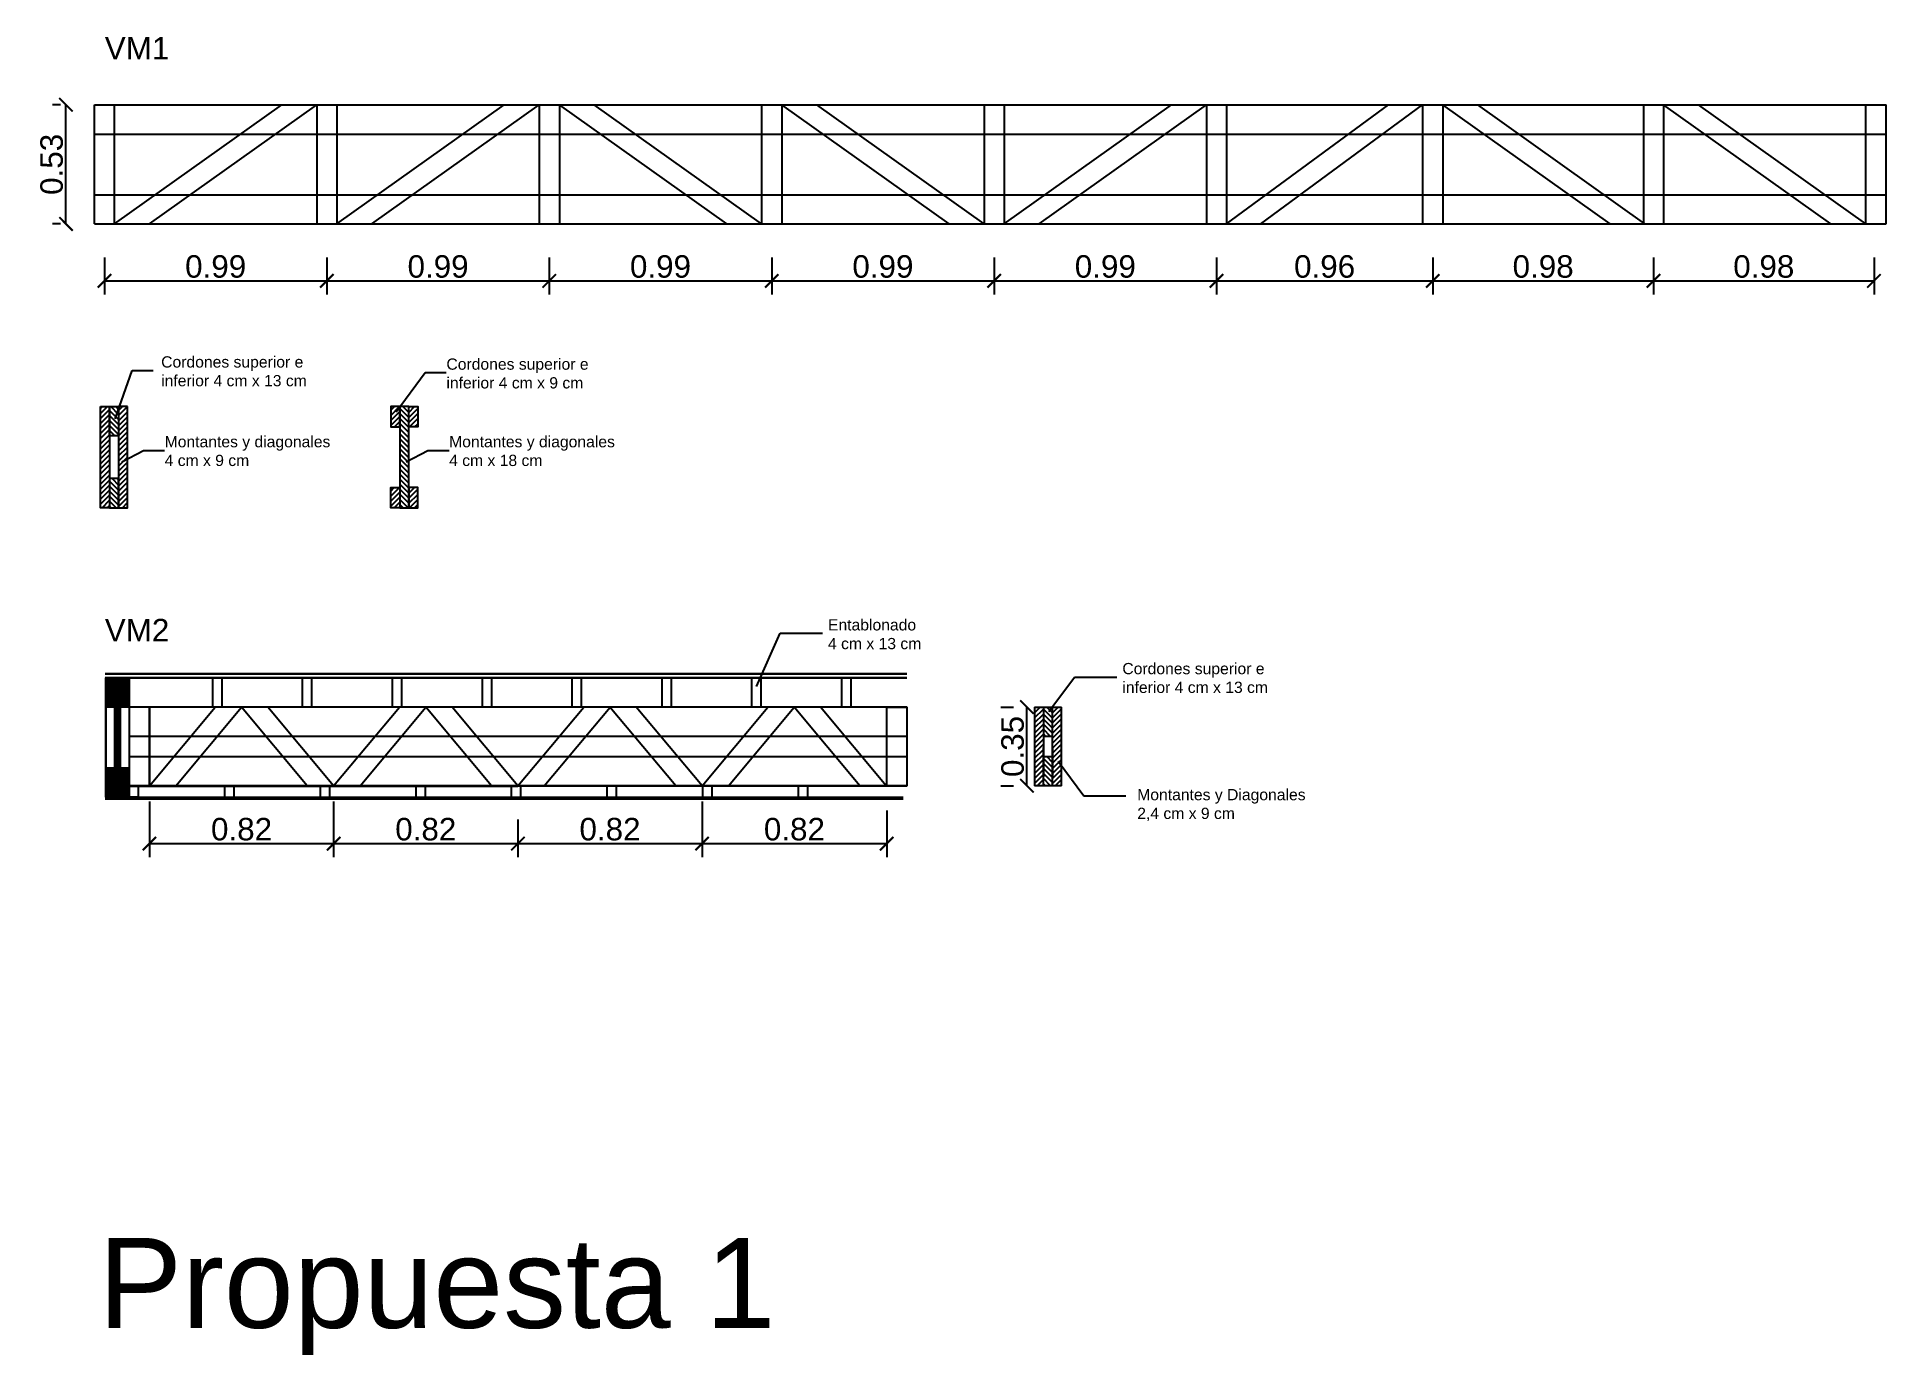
# Model space of a CAD drawing. Header units: millimetres. Extents: x 2924 to 6397, y 1565 to 1704.
# Drawn here: x 3235.35 to 3243.58, y 1564.56 to 1570.42 of the extents above; entities that cross this region are included whole.
import ezdxf

# ---------------------------------------------------------------- set-up
doc = ezdxf.new("R2010")
doc.units = ezdxf.units.MM
doc.header["$PDMODE"] = 35
doc.layers.get('Defpoints').update_dxf_attribs({"color": 230})
for name, color, linetype in [('00_Celosia', 6, 'Continuous'), ('00_Cordon', 3, 'Continuous'), ('PT-MUROS', 7, 'Continuous')]:
    doc.layers.add(name, color=color, linetype=linetype)
doc.styles.add('Arial10', font='arial.ttf', dxfattribs={"height": 0.1})
doc.styles.get("Standard").update_dxf_attribs({"font": 'arial.ttf'})
doc.dimstyles.new('COTA-1-50', dxfattribs={"dimtxt": 0.1, "dimasz": 0.06, "dimexe": 0.06, "dimexo": 0.15, "dimgap": 0.0125, "dimtad": 1, "dimzin": 0, "dimdsep": 46, "dimtxsty": 'Arial10', "dimblk1": 'ARCHTICK', "dimblk2": 'ARCHTICK', "dimsah": 1, "dimcen": 0.09, "dimclrd": 7, "dimclre": 7, "dimclrt": 7, "dimazin": 0, "dimtfac": 1, "dimtofl": 0, "dimtmove": 2, "dimatfit": 3, "dimldrblk": 'ARCHTICK', "dimfxl": 1, "dimtolj": 1, "dimtzin": 0, "dimarcsym": 0})

msp = doc.modelspace()

# ---------------------------------------------------------------- texts
at = {"layer": '00_Celosia', "insert": (3235.6216, 1565.0762), "char_height": 0.4, "attachment_point": 1}
msp.add_mtext_dynamic_manual_height_columns('Propuesta 1', width=13.612187, gutter_width=12.5, heights=[0], dxfattribs=at)
at = {"layer": 'PT-MUROS', "color": 3}
for s, p in [('VM1', (3235.6501, 1570.3199)), ('VM2', (3235.6501, 1567.7309))]:
    msp.add_text(s, height=0.1, dxfattribs=at).set_placement(p)
at = {"layer": 'PT-MUROS', "char_height": 0.05, "attachment_point": 1}
for s, insert, width in [('Cordones superior e inferior 4 cm x 13 cm', (3235.901, 1568.9992), 0.657925), ('Cordones superior e inferior 4 cm x 9 cm', (3237.1707, 1568.9895), 0.657925), ('Montantes y diagonales 4 cm x 9 cm', (3235.9165, 1568.6444), 0.750251), ('Montantes y diagonales 4 cm x 18 cm', (3237.1828, 1568.6444), 0.750251), ('Entablonado\\P4 cm x 13 cm', (3238.8692, 1567.8294), 0.657925), ('Cordones superior e inferior 4 cm x 13 cm', (3240.1794, 1567.6347), 0.657925), ('Montantes y Diagonales\\P2,4 cm x 9 cm ', (3240.2456, 1567.0739), 0.758768)]:
    msp.add_mtext(s, dxfattribs=dict(at, insert=insert, width=width))

# ---------------------------------------------------------------- blocks, each defined once
blk = doc.blocks.new('_ARCHTICK')
at = {"color": 0, "linetype": 'ByBlock', "const_width": 0.15}
blk.add_lwpolyline([(-0.5, -0.5), (0.5, 0.5)], dxfattribs=at)
blk = doc.blocks.new('*D532')
at = {"layer": '00_Celosia', "color": 7, "lineweight": -2, "transparency": 16777216}
for p, q in [((3235.8488, 1567.0182), (3235.8488, 1566.771)), ((3236.6688, 1567.0182), (3236.6688, 1566.771)), ((3235.8488, 1566.831), (3236.6688, 1566.831))]:
    blk.add_line(p, q, dxfattribs=at)
at = {"layer": 'Defpoints', "color": 0, "transparency": 16777216}
for p in [(3235.8488, 1567.1682), (3236.6688, 1567.1682), (3236.6688, 1566.831)]:
    blk.add_point(p, dxfattribs=at)
at = {"layer": '00_Celosia', "color": 7, "lineweight": -2, "transparency": 16777216, "xscale": 0.06, "yscale": 0.06, "zscale": 0.06, "rotation": 180}
blk.add_blockref('_ARCHTICK', (3235.8488, 1566.831), dxfattribs=at)
at = {"layer": '00_Celosia', "color": 7, "lineweight": -2, "transparency": 16777216, "xscale": 0.06, "yscale": 0.06, "zscale": 0.06}
blk.add_blockref('_ARCHTICK', (3236.6688, 1566.831), dxfattribs=at)
at = {"layer": '00_Celosia', "color": 7, "transparency": 16777216, "insert": (3236.2588, 1566.8946), "char_height": 0.1, "attachment_point": 5, "style": 'Arial10'}
blk.add_mtext('\\A1;0.82', dxfattribs=at)
blk = doc.blocks.new('*D533')
at = {"layer": '00_Celosia', "color": 7, "lineweight": -2, "transparency": 16777216}
for p, q in [((3236.6688, 1566.9382), (3236.6688, 1566.771)), ((3237.4888, 1566.9382), (3237.4888, 1566.771)), ((3236.6688, 1566.831), (3237.4888, 1566.831))]:
    blk.add_line(p, q, dxfattribs=at)
at = {"layer": 'Defpoints', "color": 0, "transparency": 16777216}
for p in [(3236.6688, 1567.0882), (3237.4888, 1567.0882), (3237.4888, 1566.831)]:
    blk.add_point(p, dxfattribs=at)
at = {"layer": '00_Celosia', "color": 7, "lineweight": -2, "transparency": 16777216, "xscale": 0.06, "yscale": 0.06, "zscale": 0.06, "rotation": 180}
blk.add_blockref('_ARCHTICK', (3236.6688, 1566.831), dxfattribs=at)
at = {"layer": '00_Celosia', "color": 7, "lineweight": -2, "transparency": 16777216, "xscale": 0.06, "yscale": 0.06, "zscale": 0.06}
blk.add_blockref('_ARCHTICK', (3237.4888, 1566.831), dxfattribs=at)
at = {"layer": '00_Celosia', "color": 7, "transparency": 16777216, "insert": (3237.0788, 1566.8946), "char_height": 0.1, "attachment_point": 5, "style": 'Arial10'}
blk.add_mtext('\\A1;0.82', dxfattribs=at)
blk = doc.blocks.new('*D534')
at = {"layer": '00_Celosia', "color": 7, "lineweight": -2, "transparency": 16777216}
for p, q in [((3237.4888, 1566.9382), (3237.4888, 1566.771)), ((3238.3088, 1566.9382), (3238.3088, 1566.771)), ((3237.4888, 1566.831), (3238.3088, 1566.831))]:
    blk.add_line(p, q, dxfattribs=at)
at = {"layer": 'Defpoints', "color": 0, "transparency": 16777216}
for p in [(3237.4888, 1567.0882), (3238.3088, 1567.0882), (3238.3088, 1566.831)]:
    blk.add_point(p, dxfattribs=at)
at = {"layer": '00_Celosia', "color": 7, "lineweight": -2, "transparency": 16777216, "xscale": 0.06, "yscale": 0.06, "zscale": 0.06, "rotation": 180}
blk.add_blockref('_ARCHTICK', (3237.4888, 1566.831), dxfattribs=at)
at = {"layer": '00_Celosia', "color": 7, "lineweight": -2, "transparency": 16777216, "xscale": 0.06, "yscale": 0.06, "zscale": 0.06}
blk.add_blockref('_ARCHTICK', (3238.3088, 1566.831), dxfattribs=at)
at = {"layer": '00_Celosia', "color": 7, "transparency": 16777216, "insert": (3237.8988, 1566.8946), "char_height": 0.1, "attachment_point": 5, "style": 'Arial10'}
blk.add_mtext('\\A1;0.82', dxfattribs=at)
blk = doc.blocks.new('*D535')
at = {"layer": '00_Celosia', "color": 7, "lineweight": -2, "transparency": 16777216}
for p, q in [((3238.3088, 1567.0182), (3238.3088, 1566.771)), ((3239.1306, 1566.9782), (3239.1306, 1566.771)), ((3238.3088, 1566.831), (3239.1306, 1566.831))]:
    blk.add_line(p, q, dxfattribs=at)
at = {"layer": 'Defpoints', "color": 0, "transparency": 16777216}
for p in [(3238.3088, 1567.1682), (3239.1306, 1567.1282), (3239.1306, 1566.831)]:
    blk.add_point(p, dxfattribs=at)
at = {"layer": '00_Celosia', "color": 7, "lineweight": -2, "transparency": 16777216, "xscale": 0.06, "yscale": 0.06, "zscale": 0.06, "rotation": 180}
blk.add_blockref('_ARCHTICK', (3238.3088, 1566.831), dxfattribs=at)
at = {"layer": '00_Celosia', "color": 7, "lineweight": -2, "transparency": 16777216, "xscale": 0.06, "yscale": 0.06, "zscale": 0.06}
blk.add_blockref('_ARCHTICK', (3239.1306, 1566.831), dxfattribs=at)
at = {"layer": '00_Celosia', "color": 7, "transparency": 16777216, "insert": (3238.7197, 1566.8946), "char_height": 0.1, "attachment_point": 5, "style": 'Arial10'}
blk.add_mtext('\\A1;0.82', dxfattribs=at)
blk = doc.blocks.new('*D536')
at = {"layer": '00_Celosia', "color": 7, "lineweight": -2, "transparency": 16777216}
for p, q in [((3239.6385, 1567.4382), (3239.6948, 1567.4382)), ((3239.7548, 1567.0882), (3239.7548, 1567.4382)), ((3239.6385, 1567.0882), (3239.6948, 1567.0882))]:
    blk.add_line(p, q, dxfattribs=at)
at = {"layer": 'Defpoints', "color": 0, "transparency": 16777216}
for p in [(3239.7548, 1567.4382), (3239.7885, 1567.4382), (3239.7885, 1567.0882)]:
    blk.add_point(p, dxfattribs=at)
at = {"layer": '00_Celosia', "color": 7, "lineweight": -2, "transparency": 16777216, "xscale": 0.06, "yscale": 0.06, "zscale": 0.06}
for p, rotation in [((3239.7548, 1567.4382), 90), ((3239.7548, 1567.0882), 270)]:
    blk.add_blockref('_ARCHTICK', p, dxfattribs=dict(at, rotation=rotation))
at = {"layer": '00_Celosia', "color": 7, "transparency": 16777216, "insert": (3239.6912, 1567.2632), "char_height": 0.1, "attachment_point": 5, "rotation": 90, "style": 'Arial10'}
blk.add_mtext('\\A1;0.35', dxfattribs=at)
blk = doc.blocks.new('*D560')
at = {"layer": '00_Celosia', "color": 7, "lineweight": -2, "transparency": 16777216}
for p, q in [((3235.6486, 1569.4383), (3235.6486, 1569.2748)), ((3236.6386, 1569.4383), (3236.6386, 1569.2748)), ((3235.6486, 1569.3348), (3236.6386, 1569.3348))]:
    blk.add_line(p, q, dxfattribs=at)
at = {"layer": 'Defpoints', "color": 0, "transparency": 16777216}
for p in [(3235.6486, 1569.5883), (3236.6386, 1569.5883), (3236.6386, 1569.3348)]:
    blk.add_point(p, dxfattribs=at)
at = {"layer": '00_Celosia', "color": 7, "lineweight": -2, "transparency": 16777216, "xscale": 0.06, "yscale": 0.06, "zscale": 0.06, "rotation": 180}
blk.add_blockref('_ARCHTICK', (3235.6486, 1569.3348), dxfattribs=at)
at = {"layer": '00_Celosia', "color": 7, "lineweight": -2, "transparency": 16777216, "xscale": 0.06, "yscale": 0.06, "zscale": 0.06}
blk.add_blockref('_ARCHTICK', (3236.6386, 1569.3348), dxfattribs=at)
at = {"layer": '00_Celosia', "color": 7, "transparency": 16777216, "insert": (3236.1436, 1569.3983), "char_height": 0.1, "attachment_point": 5, "style": 'Arial10'}
blk.add_mtext('\\A1;0.99', dxfattribs=at)
blk = doc.blocks.new('*D561')
at = {"layer": '00_Celosia', "color": 7, "lineweight": -2, "transparency": 16777216}
for p, q in [((3236.6386, 1569.4383), (3236.6386, 1569.2748)), ((3237.6286, 1569.4383), (3237.6286, 1569.2748)), ((3236.6386, 1569.3348), (3237.6286, 1569.3348))]:
    blk.add_line(p, q, dxfattribs=at)
at = {"layer": 'Defpoints', "color": 0, "transparency": 16777216}
for p in [(3236.6386, 1569.5883), (3237.6286, 1569.5883), (3237.6286, 1569.3348)]:
    blk.add_point(p, dxfattribs=at)
at = {"layer": '00_Celosia', "color": 7, "lineweight": -2, "transparency": 16777216, "xscale": 0.06, "yscale": 0.06, "zscale": 0.06, "rotation": 180}
blk.add_blockref('_ARCHTICK', (3236.6386, 1569.3348), dxfattribs=at)
at = {"layer": '00_Celosia', "color": 7, "lineweight": -2, "transparency": 16777216, "xscale": 0.06, "yscale": 0.06, "zscale": 0.06}
blk.add_blockref('_ARCHTICK', (3237.6286, 1569.3348), dxfattribs=at)
at = {"layer": '00_Celosia', "color": 7, "transparency": 16777216, "insert": (3237.1336, 1569.3983), "char_height": 0.1, "attachment_point": 5, "style": 'Arial10'}
blk.add_mtext('\\A1;0.99', dxfattribs=at)
blk = doc.blocks.new('*D562')
at = {"layer": '00_Celosia', "color": 7, "lineweight": -2, "transparency": 16777216}
for p, q in [((3237.6286, 1569.4383), (3237.6286, 1569.2748)), ((3238.6186, 1569.4383), (3238.6186, 1569.2748)), ((3237.6286, 1569.3348), (3238.6186, 1569.3348))]:
    blk.add_line(p, q, dxfattribs=at)
at = {"layer": 'Defpoints', "color": 0, "transparency": 16777216}
for p in [(3237.6286, 1569.5883), (3238.6186, 1569.5883), (3238.6186, 1569.3348)]:
    blk.add_point(p, dxfattribs=at)
at = {"layer": '00_Celosia', "color": 7, "lineweight": -2, "transparency": 16777216, "xscale": 0.06, "yscale": 0.06, "zscale": 0.06, "rotation": 180}
blk.add_blockref('_ARCHTICK', (3237.6286, 1569.3348), dxfattribs=at)
at = {"layer": '00_Celosia', "color": 7, "lineweight": -2, "transparency": 16777216, "xscale": 0.06, "yscale": 0.06, "zscale": 0.06}
blk.add_blockref('_ARCHTICK', (3238.6186, 1569.3348), dxfattribs=at)
at = {"layer": '00_Celosia', "color": 7, "transparency": 16777216, "insert": (3238.1236, 1569.3983), "char_height": 0.1, "attachment_point": 5, "style": 'Arial10'}
blk.add_mtext('\\A1;0.99', dxfattribs=at)
blk = doc.blocks.new('*D563')
at = {"layer": '00_Celosia', "color": 7, "lineweight": -2, "transparency": 16777216}
for p, q in [((3238.6186, 1569.4383), (3238.6186, 1569.2748)), ((3239.6086, 1569.4383), (3239.6086, 1569.2748)), ((3238.6186, 1569.3348), (3239.6086, 1569.3348))]:
    blk.add_line(p, q, dxfattribs=at)
at = {"layer": 'Defpoints', "color": 0, "transparency": 16777216}
for p in [(3238.6186, 1569.5883), (3239.6086, 1569.5883), (3239.6086, 1569.3348)]:
    blk.add_point(p, dxfattribs=at)
at = {"layer": '00_Celosia', "color": 7, "lineweight": -2, "transparency": 16777216, "xscale": 0.06, "yscale": 0.06, "zscale": 0.06, "rotation": 180}
blk.add_blockref('_ARCHTICK', (3238.6186, 1569.3348), dxfattribs=at)
at = {"layer": '00_Celosia', "color": 7, "lineweight": -2, "transparency": 16777216, "xscale": 0.06, "yscale": 0.06, "zscale": 0.06}
blk.add_blockref('_ARCHTICK', (3239.6086, 1569.3348), dxfattribs=at)
at = {"layer": '00_Celosia', "color": 7, "transparency": 16777216, "insert": (3239.1136, 1569.3983), "char_height": 0.1, "attachment_point": 5, "style": 'Arial10'}
blk.add_mtext('\\A1;0.99', dxfattribs=at)
blk = doc.blocks.new('*D564')
at = {"layer": '00_Celosia', "color": 7, "lineweight": -2, "transparency": 16777216}
for p, q in [((3239.6086, 1569.4383), (3239.6086, 1569.2748)), ((3240.5986, 1569.4383), (3240.5986, 1569.2748)), ((3239.6086, 1569.3348), (3240.5986, 1569.3348))]:
    blk.add_line(p, q, dxfattribs=at)
at = {"layer": 'Defpoints', "color": 0, "transparency": 16777216}
for p in [(3239.6086, 1569.5883), (3240.5986, 1569.5883), (3240.5986, 1569.3348)]:
    blk.add_point(p, dxfattribs=at)
at = {"layer": '00_Celosia', "color": 7, "lineweight": -2, "transparency": 16777216, "xscale": 0.06, "yscale": 0.06, "zscale": 0.06, "rotation": 180}
blk.add_blockref('_ARCHTICK', (3239.6086, 1569.3348), dxfattribs=at)
at = {"layer": '00_Celosia', "color": 7, "lineweight": -2, "transparency": 16777216, "xscale": 0.06, "yscale": 0.06, "zscale": 0.06}
blk.add_blockref('_ARCHTICK', (3240.5986, 1569.3348), dxfattribs=at)
at = {"layer": '00_Celosia', "color": 7, "transparency": 16777216, "insert": (3240.1036, 1569.3983), "char_height": 0.1, "attachment_point": 5, "style": 'Arial10'}
blk.add_mtext('\\A1;0.99', dxfattribs=at)
blk = doc.blocks.new('*D565')
at = {"layer": '00_Celosia', "color": 7, "lineweight": -2, "transparency": 16777216}
for p, q in [((3240.5986, 1569.4383), (3240.5986, 1569.2748)), ((3241.5608, 1569.4383), (3241.5608, 1569.2748)), ((3240.5986, 1569.3348), (3241.5608, 1569.3348))]:
    blk.add_line(p, q, dxfattribs=at)
at = {"layer": 'Defpoints', "color": 0, "transparency": 16777216}
for p in [(3240.5986, 1569.5883), (3241.5608, 1569.5883), (3241.5608, 1569.3348)]:
    blk.add_point(p, dxfattribs=at)
at = {"layer": '00_Celosia', "color": 7, "lineweight": -2, "transparency": 16777216, "xscale": 0.06, "yscale": 0.06, "zscale": 0.06, "rotation": 180}
blk.add_blockref('_ARCHTICK', (3240.5986, 1569.3348), dxfattribs=at)
at = {"layer": '00_Celosia', "color": 7, "lineweight": -2, "transparency": 16777216, "xscale": 0.06, "yscale": 0.06, "zscale": 0.06}
blk.add_blockref('_ARCHTICK', (3241.5608, 1569.3348), dxfattribs=at)
at = {"layer": '00_Celosia', "color": 7, "transparency": 16777216, "insert": (3241.0797, 1569.3983), "char_height": 0.1, "attachment_point": 5, "style": 'Arial10'}
blk.add_mtext('\\A1;0.96', dxfattribs=at)
blk = doc.blocks.new('*D566')
at = {"layer": '00_Celosia', "color": 7, "lineweight": -2, "transparency": 16777216}
for p, q in [((3241.5608, 1569.4383), (3241.5608, 1569.2748)), ((3242.5438, 1569.4383), (3242.5438, 1569.2748)), ((3241.5608, 1569.3348), (3242.5438, 1569.3348))]:
    blk.add_line(p, q, dxfattribs=at)
at = {"layer": 'Defpoints', "color": 0, "transparency": 16777216}
for p in [(3241.5608, 1569.5883), (3242.5438, 1569.5883), (3242.5438, 1569.3348)]:
    blk.add_point(p, dxfattribs=at)
at = {"layer": '00_Celosia', "color": 7, "lineweight": -2, "transparency": 16777216, "xscale": 0.06, "yscale": 0.06, "zscale": 0.06, "rotation": 180}
blk.add_blockref('_ARCHTICK', (3241.5608, 1569.3348), dxfattribs=at)
at = {"layer": '00_Celosia', "color": 7, "lineweight": -2, "transparency": 16777216, "xscale": 0.06, "yscale": 0.06, "zscale": 0.06}
blk.add_blockref('_ARCHTICK', (3242.5438, 1569.3348), dxfattribs=at)
at = {"layer": '00_Celosia', "color": 7, "transparency": 16777216, "insert": (3242.0523, 1569.3983), "char_height": 0.1, "attachment_point": 5, "style": 'Arial10'}
blk.add_mtext('\\A1;0.98', dxfattribs=at)
blk = doc.blocks.new('*D567')
at = {"layer": '00_Celosia', "color": 7, "lineweight": -2, "transparency": 16777216}
for p, q in [((3242.5438, 1569.4383), (3242.5438, 1569.2748)), ((3243.5251, 1569.4383), (3243.5251, 1569.2748)), ((3242.5438, 1569.3348), (3243.5251, 1569.3348))]:
    blk.add_line(p, q, dxfattribs=at)
at = {"layer": 'Defpoints', "color": 0, "transparency": 16777216}
for p in [(3242.5438, 1569.5883), (3243.5251, 1569.5883), (3243.5251, 1569.3348)]:
    blk.add_point(p, dxfattribs=at)
at = {"layer": '00_Celosia', "color": 7, "lineweight": -2, "transparency": 16777216, "xscale": 0.06, "yscale": 0.06, "zscale": 0.06, "rotation": 180}
blk.add_blockref('_ARCHTICK', (3242.5438, 1569.3348), dxfattribs=at)
at = {"layer": '00_Celosia', "color": 7, "lineweight": -2, "transparency": 16777216, "xscale": 0.06, "yscale": 0.06, "zscale": 0.06}
blk.add_blockref('_ARCHTICK', (3243.5251, 1569.3348), dxfattribs=at)
at = {"layer": '00_Celosia', "color": 7, "transparency": 16777216, "insert": (3243.0345, 1569.3983), "char_height": 0.1, "attachment_point": 5, "style": 'Arial10'}
blk.add_mtext('\\A1;0.98', dxfattribs=at)
blk = doc.blocks.new('*D568')
at = {"layer": '00_Celosia', "color": 7, "lineweight": -2, "transparency": 16777216}
for p, q in [((3235.4536, 1570.1183), (3235.4174, 1570.1183)), ((3235.4774, 1569.5883), (3235.4774, 1570.1183)), ((3235.4536, 1569.5883), (3235.4174, 1569.5883))]:
    blk.add_line(p, q, dxfattribs=at)
at = {"layer": 'Defpoints', "color": 0, "transparency": 16777216}
for p in [(3235.4774, 1570.1183), (3235.6036, 1570.1183), (3235.6036, 1569.5883)]:
    blk.add_point(p, dxfattribs=at)
at = {"layer": '00_Celosia', "color": 7, "lineweight": -2, "transparency": 16777216, "xscale": 0.06, "yscale": 0.06, "zscale": 0.06}
for p, rotation in [((3235.4774, 1570.1183), 90), ((3235.4774, 1569.5883), 270)]:
    blk.add_blockref('_ARCHTICK', p, dxfattribs=dict(at, rotation=rotation))
at = {"layer": '00_Celosia', "color": 7, "transparency": 16777216, "insert": (3235.4139, 1569.8533), "char_height": 0.1, "attachment_point": 5, "rotation": 90, "style": 'Arial10'}
blk.add_mtext('\\A1;0.53', dxfattribs=at)

# ---------------------------------------------------------------- dimensions: what is measured, and where the dimension line sits
at = {"layer": '00_Celosia'}
for base, p1, p2, picture, middle in [((3235.4774, 1570.1183), (3235.6036, 1569.5883), (3235.6036, 1570.1183), '*D568', (3235.4139, 1569.8533)), ((3239.7548, 1567.4382), (3239.7885, 1567.0882), (3239.7885, 1567.4382), '*D536', (3239.6912, 1567.2632))]:
    dim = msp.add_linear_dim(base=base, p1=p1, p2=p2, angle=270, dimstyle='COTA-1-50', override={"dimfxl": 0.5, "dimarcsym": 1}, dxfattribs=at)
    dim.commit()
    dim.dimension.update_dxf_attribs({"geometry": picture, "text_midpoint": middle})
for base, p1, p2, picture, middle in [((3236.6386, 1569.3348), (3235.6486, 1569.5883), (3236.6386, 1569.5883), '*D560', (3236.1436, 1569.3983)), ((3237.6286, 1569.3348), (3236.6386, 1569.5883), (3237.6286, 1569.5883), '*D561', (3237.1336, 1569.3983)), ((3238.6186, 1569.3348), (3237.6286, 1569.5883), (3238.6186, 1569.5883), '*D562', (3238.1236, 1569.3983)), ((3239.6086, 1569.3348), (3238.6186, 1569.5883), (3239.6086, 1569.5883), '*D563', (3239.1136, 1569.3983)), ((3240.5986, 1569.3348), (3239.6086, 1569.5883), (3240.5986, 1569.5883), '*D564', (3240.1036, 1569.3983)), ((3241.5608, 1569.3348), (3240.5986, 1569.5883), (3241.5608, 1569.5883), '*D565', (3241.0797, 1569.3983)), ((3242.5438, 1569.3348), (3241.5608, 1569.5883), (3242.5438, 1569.5883), '*D566', (3242.0523, 1569.3983)), ((3243.5251, 1569.3348), (3242.5438, 1569.5883), (3243.5251, 1569.5883), '*D567', (3243.0345, 1569.3983)), ((3236.6688, 1566.831), (3235.8488, 1567.1682), (3236.6688, 1567.1682), '*D532', (3236.2588, 1566.8946)), ((3239.1306, 1566.831), (3238.3088, 1567.1682), (3239.1306, 1567.1282), '*D535', (3238.7197, 1566.8946)), ((3237.4888, 1566.831), (3236.6688, 1567.0882), (3237.4888, 1567.0882), '*D533', (3237.0788, 1566.8946)), ((3238.3088, 1566.831), (3237.4888, 1567.0882), (3238.3088, 1567.0882), '*D534', (3237.8988, 1566.8946))]:
    dim = msp.add_linear_dim(base=base, p1=p1, p2=p2, dimstyle='COTA-1-50', override={"dimfxl": 0.5, "dimarcsym": 1}, dxfattribs=at)
    dim.commit()
    dim.dimension.update_dxf_attribs({"geometry": picture, "text_midpoint": middle})

# ---------------------------------------------------------------- hatches: boundary and pattern name
at = {"layer": 'PT-MUROS', "linetype": 'Continuous'}
h = msp.add_hatch(dxfattribs=at)
h.set_pattern_fill('ANSI31', color=2, scale=0.005)
h.set_pattern_definition([(45, (35.151148, 2.020041), (-0.01122532015, 0.01122532015), [])])
h.paths.add_polyline_path([(3235.6317, 1568.3252), (3235.6717, 1568.3252), (3235.6717, 1568.7752), (3235.6317, 1568.7752)])
h.paths.add_polyline_path([(3235.7517, 1568.7752), (3235.7117, 1568.7752), (3235.7117, 1568.3252), (3235.7517, 1568.3252)])
h = msp.add_hatch(dxfattribs=at)
h.set_pattern_fill('ANSI31', color=6, scale=0.005, angle=90)
h.set_pattern_definition([(135, (35.151148, 2.020041), (-0.01122532015, -0.01122532015), [])])
h.paths.add_polyline_path([(3235.7117, 1568.7752), (3235.6717, 1568.7752), (3235.6717, 1568.6452), (3235.7117, 1568.6452)])
h.paths.add_polyline_path([(3235.7117, 1568.4552), (3235.6717, 1568.4552), (3235.6717, 1568.3252), (3235.7117, 1568.3252)])
h = msp.add_hatch(dxfattribs=at)
h.set_pattern_fill('ANSI31', color=2, scale=0.005)
h.set_pattern_definition([(45, (35.93494, 2.020041), (-0.01122532015, 0.01122532015), [])])
h.paths.add_polyline_path([(3236.9233, 1568.6852), (3236.9633, 1568.6852), (3236.9633, 1568.7752), (3236.9233, 1568.7752)])
h.paths.add_polyline_path([(3237.0033, 1568.6852), (3237.0433, 1568.6852), (3237.0433, 1568.7752), (3237.0033, 1568.7752)])
h.paths.add_polyline_path([(3237.0433, 1568.4152), (3237.0033, 1568.4152), (3237.0033, 1568.3252), (3237.0433, 1568.3252)])
h.paths.add_polyline_path([(3236.9233, 1568.3252), (3236.9633, 1568.3252), (3236.9633, 1568.4152), (3236.9233, 1568.4152)])
h = msp.add_hatch(dxfattribs=at)
h.set_pattern_fill('ANSI31', color=6, scale=0.005, angle=90)
h.set_pattern_definition([(135, (35.93494, 2.020041), (-0.01122532015, -0.01122532015), [])])
h.paths.add_polyline_path([(3236.9633, 1568.3252), (3237.0033, 1568.3252), (3237.0033, 1568.7752), (3236.9633, 1568.7752)])
h = msp.add_hatch(dxfattribs=at)
h.set_pattern_fill('ANSI31', color=2, scale=0.005)
h.set_pattern_definition([(45, (73.748891, -54.112561), (-0.01122532015, 0.01122532015), [])])
h.paths.add_polyline_path([(3239.7885, 1567.0882), (3239.8285, 1567.0882), (3239.8277, 1567.4378), (3239.7885, 1567.4382)])
h = msp.add_hatch(dxfattribs=at)
h.set_pattern_fill('ANSI31', color=6, scale=0.005, angle=90)
h.set_pattern_definition([(135, (73.748891, -53.932561), (-0.01122532015, -0.01122532015), [])])
h.paths.add_polyline_path([(3239.8685, 1567.4382), (3239.8285, 1567.4382), (3239.8285, 1567.3082), (3239.8685, 1567.3082)])
h = msp.add_hatch(dxfattribs=at)
h.set_pattern_fill('ANSI31', color=2, scale=0.005)
h.set_pattern_definition([(45, (73.828891, -54.112561), (-0.01122532015, 0.01122532015), [])])
h.paths.add_polyline_path([(3239.8685, 1567.0882), (3239.9085, 1567.0882), (3239.9085, 1567.4382), (3239.8685, 1567.4382)])
h = msp.add_hatch(dxfattribs=at)
h.set_pattern_fill('ANSI31', color=6, scale=0.005, angle=90)
h.set_pattern_definition([(135, (73.748891, -54.152561), (-0.01122532015, -0.01122532015), [])])
h.paths.add_polyline_path([(3239.8285, 1567.0882), (3239.8685, 1567.0882), (3239.8685, 1567.2182), (3239.8285, 1567.2182)])

# ---------------------------------------------------------------- linework, layer by layer
at = {"layer": '00_Celosia'}
for p, q in [((3235.6036, 1569.5883), (3235.6036, 1570.1183)), ((3235.6936, 1569.5883), (3235.6936, 1570.1183)), ((3235.6936, 1569.5883), (3236.4383, 1570.1183)), ((3235.8488, 1569.5883), (3236.5935, 1570.1183)), ((3236.5936, 1570.1183), (3236.5936, 1569.5883)), ((3236.6836, 1570.1183), (3236.6836, 1569.5883)), ((3236.6836, 1569.5883), (3237.4283, 1570.1183)), ((3236.8388, 1569.5883), (3237.5835, 1570.1183)), ((3237.5836, 1570.1183), (3237.5836, 1569.5883)), ((3237.6736, 1570.1183), (3237.6736, 1569.5883)), ((3238.4183, 1569.5883), (3237.6736, 1570.1183)), ((3238.5736, 1569.5883), (3237.8288, 1570.1183)), ((3238.5736, 1570.1183), (3238.5736, 1569.5883)), ((3238.6636, 1570.1183), (3238.6636, 1569.5883)), ((3239.4083, 1569.5883), (3238.6636, 1570.1183)), ((3239.5636, 1569.5883), (3238.8188, 1570.1183)), ((3239.5636, 1570.1183), (3239.5636, 1569.5883)), ((3239.6536, 1570.1183), (3239.6536, 1569.5883)), ((3239.6536, 1569.5883), (3240.3983, 1570.1183)), ((3239.8088, 1569.5883), (3240.5535, 1570.1183)), ((3240.5536, 1570.1183), (3240.5536, 1569.5883)), ((3240.6436, 1570.1183), (3240.6436, 1569.5883)), ((3240.6436, 1569.5883), (3241.3636, 1570.1183)), ((3240.7954, 1569.5883), (3241.5155, 1570.1183)), ((3241.5158, 1570.1183), (3241.5158, 1569.5883)), ((3241.6058, 1570.1183), (3241.6058, 1569.5883)), ((3242.3505, 1569.5883), (3241.6058, 1570.1183)), ((3242.5057, 1569.5883), (3241.761, 1570.1183)), ((3242.4988, 1570.1183), (3242.4988, 1569.5883)), ((3242.5888, 1570.1183), (3242.5888, 1569.5883)), ((3243.3336, 1569.5883), (3242.5888, 1570.1183)), ((3243.4888, 1569.5883), (3242.744, 1570.1183)), ((3243.4886, 1569.5883), (3243.4886, 1570.1183)), ((3243.5786, 1569.5883), (3243.5786, 1570.1183)), ((3235.8488, 1567.0882), (3236.1418, 1567.4382)), ((3235.8488, 1567.4382), (3235.8488, 1567.0882)), ((3235.9661, 1567.0882), (3236.2591, 1567.4382)), ((3236.5514, 1567.0882), (3236.2584, 1567.4382)), ((3236.6688, 1567.0882), (3236.3757, 1567.4382)), ((3236.6688, 1567.0882), (3236.9618, 1567.4382)), ((3236.7861, 1567.0882), (3237.0791, 1567.4382)), ((3237.3714, 1567.0882), (3237.0784, 1567.4382)), ((3237.4888, 1567.0882), (3237.1957, 1567.4382)), ((3237.4888, 1567.0882), (3237.7818, 1567.4382)), ((3237.6061, 1567.0882), (3237.8991, 1567.4382)), ((3238.1914, 1567.0882), (3237.8984, 1567.4382)), ((3238.3088, 1567.0882), (3238.0157, 1567.4382)), ((3238.3088, 1567.0882), (3238.6018, 1567.4382)), ((3238.4261, 1567.0882), (3238.7191, 1567.4382)), ((3239.0114, 1567.0882), (3238.7184, 1567.4382)), ((3239.1288, 1567.0882), (3238.8357, 1567.4382))]:
    msp.add_line(p, q, dxfattribs=at)
for points in [[(3235.6317, 1568.7752), (3235.6717, 1568.7752), (3235.6717, 1568.3252), (3235.6317, 1568.3252)], [(3235.7517, 1568.7752), (3235.7117, 1568.7752), (3235.7117, 1568.3252), (3235.7517, 1568.3252)], [(3237.0033, 1568.7752), (3236.9633, 1568.7752), (3236.9633, 1568.3252), (3237.0033, 1568.3252)], [(3235.7588, 1567.0882), (3235.8488, 1567.0882), (3235.8488, 1567.4382), (3235.7588, 1567.4382)], [(3239.1306, 1567.4382), (3239.2206, 1567.4382), (3239.2206, 1567.0882), (3239.1306, 1567.0882)]]:
    msp.add_lwpolyline(points, close=True, dxfattribs=at)
at = {"layer": '00_Cordon'}
for p, q in [((3235.6036, 1570.1183), (3243.5786, 1570.1183)), ((3235.6036, 1569.9883), (3243.5786, 1569.9883)), ((3235.6036, 1569.7183), (3243.5786, 1569.7183)), ((3235.6036, 1569.5883), (3243.5786, 1569.5883)), ((3239.2206, 1567.4382), (3235.7588, 1567.4382)), ((3239.8285, 1567.4382), (3239.8685, 1567.4382)), ((3239.2206, 1567.3082), (3235.7588, 1567.3082)), ((3239.8685, 1567.3082), (3239.8285, 1567.3082)), ((3235.7588, 1567.2182), (3239.2206, 1567.2182)), ((3239.8285, 1567.2182), (3239.8685, 1567.2182)), ((3235.7588, 1567.0856), (3239.2206, 1567.0882)), ((3239.8685, 1567.0882), (3239.8285, 1567.0882))]:
    msp.add_line(p, q, dxfattribs=at)
for points in [[(3235.6717, 1568.7752), (3235.7117, 1568.7752), (3235.7117, 1568.6452), (3235.6717, 1568.6452)], [(3236.9633, 1568.7752), (3236.9233, 1568.7752), (3236.9233, 1568.6852), (3236.9633, 1568.6852)], [(3237.0033, 1568.7752), (3237.0433, 1568.7752), (3237.0433, 1568.6852), (3237.0033, 1568.6852)], [(3235.6717, 1568.3252), (3235.7117, 1568.3252), (3235.7117, 1568.4552), (3235.6717, 1568.4552)], [(3236.9633, 1568.3252), (3236.9233, 1568.3252), (3236.9233, 1568.4152), (3236.9633, 1568.4152)], [(3237.0033, 1568.3252), (3237.0433, 1568.3252), (3237.0433, 1568.4152), (3237.0033, 1568.4152)]]:
    msp.add_lwpolyline(points, close=True, dxfattribs=at)
at = {"layer": 'PT-MUROS', "linetype": 'ByBlock', "lineweight": -2}
for p, q in [((3235.7721, 1568.9365), (3235.8659, 1568.9365)), ((3237.0765, 1568.9268), (3237.1702, 1568.9268)), ((3235.8222, 1568.5795), (3235.916, 1568.5795)), ((3237.0885, 1568.5795), (3237.1823, 1568.5795)), ((3238.6566, 1567.7667), (3238.8442, 1567.7667)), ((3239.9668, 1567.572), (3240.1544, 1567.572)), ((3240.0081, 1567.044), (3240.1956, 1567.044))]:
    msp.add_line(p, q, dxfattribs=at)
at = {"layer": 'PT-MUROS'}
for p, q in [((3235.6513, 1567.5862), (3239.2206, 1567.5862)), ((3235.6608, 1567.5862), (3235.6513, 1567.5862)), ((3239.2206, 1567.5682), (3235.6513, 1567.5682)), ((3235.6548, 1567.5682), (3235.6513, 1567.5682)), ((3235.6513, 1567.5682), (3235.6548, 1567.5682)), ((3235.6513, 1567.5682), (3235.6548, 1567.5682)), ((3235.6548, 1567.1682), (3235.6548, 1567.5682)), ((3235.6548, 1567.5682), (3235.6548, 1567.1682)), ((3235.6548, 1567.5682), (3235.6548, 1567.4382)), ((3235.7508, 1567.5862), (3235.6608, 1567.5862)), ((3239.2206, 1567.5862), (3235.7508, 1567.5862)), ((3235.7588, 1567.5682), (3239.2206, 1567.5682)), ((3235.7588, 1567.4382), (3235.7588, 1567.5682)), ((3235.7588, 1567.5682), (3235.8488, 1567.5682)), ((3236.1308, 1567.5682), (3236.1708, 1567.5682)), ((3236.1308, 1567.4382), (3236.1308, 1567.5682)), ((3236.1708, 1567.5682), (3236.1708, 1567.4382)), ((3236.3176, 1567.5682), (3236.1981, 1567.5682)), ((3236.3176, 1567.5682), (3236.4371, 1567.5682)), ((3236.5308, 1567.5682), (3236.5708, 1567.5682)), ((3236.5308, 1567.4382), (3236.5308, 1567.5682)), ((3236.5708, 1567.5682), (3236.5708, 1567.4382)), ((3236.9308, 1567.5682), (3236.9708, 1567.5682)), ((3236.9308, 1567.4382), (3236.9308, 1567.5682)), ((3236.9708, 1567.5682), (3236.9708, 1567.4382)), ((3237.2553, 1567.5682), (3237.1358, 1567.5682)), ((3237.2553, 1567.5682), (3237.3747, 1567.5682)), ((3237.3308, 1567.5682), (3237.3708, 1567.5682)), ((3237.3308, 1567.4382), (3237.3308, 1567.5682)), ((3237.3708, 1567.5682), (3237.3708, 1567.4382)), ((3237.7308, 1567.5682), (3237.7708, 1567.5682)), ((3237.7308, 1567.4382), (3237.7308, 1567.5682)), ((3237.7708, 1567.5682), (3237.7708, 1567.4382)), ((3238.1929, 1567.5682), (3238.0734, 1567.5682)), ((3238.1308, 1567.5682), (3238.1708, 1567.5682)), ((3238.1308, 1567.4382), (3238.1308, 1567.5682)), ((3238.1708, 1567.5682), (3238.1708, 1567.4382)), ((3238.1929, 1567.5682), (3238.3124, 1567.5682)), ((3238.5308, 1567.5682), (3238.5708, 1567.5682)), ((3238.5308, 1567.4382), (3238.5308, 1567.5682)), ((3238.5708, 1567.5682), (3238.5708, 1567.4382)), ((3238.9308, 1567.4382), (3238.9308, 1567.5682)), ((3238.9708, 1567.5682), (3238.9708, 1567.4382)), ((3235.6548, 1567.4382), (3235.6513, 1567.4382)), ((3235.6548, 1567.2982), (3235.6548, 1567.1682)), ((3235.6548, 1567.0882), (3235.6548, 1567.0382)), ((3239.2206, 1567.0882), (3235.7588, 1567.0882)), ((3235.8488, 1567.0882), (3235.7588, 1567.0882)), ((3235.7588, 1567.0882), (3235.7988, 1567.0882)), ((3235.7588, 1567.0382), (3235.7588, 1567.0882)), ((3235.7988, 1567.0882), (3235.7988, 1567.0382)), ((3236.1843, 1567.0382), (3236.1843, 1567.0882)), ((3236.2243, 1567.0882), (3236.2243, 1567.0382)), ((3236.6098, 1567.0382), (3236.6098, 1567.0882)), ((3236.6498, 1567.0882), (3236.6498, 1567.0382)), ((3237.0354, 1567.0882), (3237.0754, 1567.0882)), ((3237.0354, 1567.0382), (3237.0354, 1567.0882)), ((3237.0754, 1567.0882), (3237.0754, 1567.0382)), ((3237.4609, 1567.0882), (3237.5009, 1567.0882)), ((3237.4609, 1567.0382), (3237.4609, 1567.0882)), ((3237.5009, 1567.0882), (3237.5009, 1567.0382)), ((3237.7241, 1567.0882), (3237.8436, 1567.0882)), ((3237.8865, 1567.0882), (3237.9265, 1567.0882)), ((3237.8865, 1567.0382), (3237.8865, 1567.0882)), ((3237.9265, 1567.0882), (3237.9265, 1567.0382)), ((3238.312, 1567.0382), (3238.312, 1567.0882)), ((3238.352, 1567.0882), (3238.352, 1567.0382)), ((3238.6618, 1567.0882), (3238.7812, 1567.0882)), ((3238.7375, 1567.0882), (3238.7775, 1567.0882)), ((3238.7375, 1567.0382), (3238.7375, 1567.0882)), ((3238.7775, 1567.0882), (3238.7775, 1567.0382)), ((3235.6513, 1567.0382), (3239.2031, 1567.0382)), ((3235.6548, 1567.0382), (3235.6513, 1567.0382)), ((3239.2031, 1567.0287), (3235.6513, 1567.0287)), ((3235.7988, 1567.0382), (3235.7588, 1567.0382))]:
    msp.add_line(p, q, dxfattribs=at)
at = {"layer": 'PT-MUROS', "color": 6, "linetype": 'Continuous'}
for p, q in [((3235.6548, 1567.5644), (3235.6585, 1567.5682)), ((3235.6548, 1567.5555), (3235.6675, 1567.5682)), ((3235.6548, 1567.5465), (3235.6764, 1567.5682)), ((3235.6548, 1567.5375), (3235.6854, 1567.5682)), ((3235.6548, 1567.5285), (3235.6944, 1567.5682)), ((3235.6548, 1567.5195), (3235.6948, 1567.5595)), ((3235.6548, 1567.5106), (3235.6948, 1567.5506)), ((3235.7188, 1567.5656), (3235.7213, 1567.5682)), ((3235.7188, 1567.5566), (3235.7303, 1567.5682)), ((3235.7188, 1567.5476), (3235.7393, 1567.5682)), ((3235.7188, 1567.5386), (3235.7483, 1567.5682)), ((3235.7188, 1567.5297), (3235.7573, 1567.5682)), ((3235.7188, 1567.5207), (3235.7588, 1567.5607)), ((3235.7188, 1567.5117), (3235.7588, 1567.5517)), ((3235.6548, 1567.5016), (3235.6948, 1567.5416)), ((3235.6548, 1567.4926), (3235.6948, 1567.5326)), ((3235.6548, 1567.4836), (3235.6948, 1567.5236)), ((3235.6548, 1567.4746), (3235.6948, 1567.5146)), ((3235.6548, 1567.4657), (3235.6948, 1567.5057)), ((3235.6548, 1567.4567), (3235.6948, 1567.4967)), ((3235.6548, 1567.4477), (3235.6948, 1567.4877)), ((3235.6548, 1567.4387), (3235.6948, 1567.4787)), ((3235.6632, 1567.4382), (3235.6948, 1567.4697)), ((3235.7188, 1567.5027), (3235.7588, 1567.5427)), ((3235.7188, 1567.4937), (3235.7588, 1567.5337)), ((3235.7188, 1567.4848), (3235.7588, 1567.5248)), ((3235.7188, 1567.4758), (3235.7588, 1567.5158)), ((3235.7188, 1567.4668), (3235.7588, 1567.5068)), ((3235.7188, 1567.4578), (3235.7588, 1567.4978)), ((3235.7188, 1567.4488), (3235.7588, 1567.4888)), ((3235.7188, 1567.4399), (3235.7588, 1567.4799)), ((3235.726, 1567.4382), (3235.7588, 1567.4709)), ((3235.6722, 1567.4382), (3235.6948, 1567.4608)), ((3235.6811, 1567.4382), (3235.6948, 1567.4518)), ((3235.6901, 1567.4382), (3235.6948, 1567.4428)), ((3235.735, 1567.4382), (3235.7588, 1567.4619)), ((3235.744, 1567.4382), (3235.7588, 1567.4529)), ((3235.753, 1567.4382), (3235.7588, 1567.4439)), ((3239.8277, 1567.4378), (3239.828, 1567.4381)), ((3235.6548, 1567.1612), (3235.6618, 1567.1682)), ((3235.6548, 1567.1522), (3235.6707, 1567.1682)), ((3235.6548, 1567.1432), (3235.6797, 1567.1682)), ((3235.6548, 1567.1342), (3235.6887, 1567.1682)), ((3235.6548, 1567.1252), (3235.6948, 1567.1652)), ((3235.6548, 1567.1163), (3235.6948, 1567.1563)), ((3235.6548, 1567.1073), (3235.6948, 1567.1473)), ((3235.6548, 1567.0983), (3235.6948, 1567.1383)), ((3235.7188, 1567.1623), (3235.7246, 1567.1682)), ((3235.7188, 1567.1533), (3235.7336, 1567.1682)), ((3235.7188, 1567.1443), (3235.7426, 1567.1682)), ((3235.7188, 1567.1354), (3235.7516, 1567.1682)), ((3235.7188, 1567.1264), (3235.7588, 1567.1664)), ((3235.7188, 1567.1174), (3235.7588, 1567.1574)), ((3235.7188, 1567.1084), (3235.7588, 1567.1484)), ((3235.7188, 1567.0994), (3235.7588, 1567.1394)), ((3235.6548, 1567.0893), (3235.6948, 1567.1293)), ((3235.6548, 1567.0803), (3235.6948, 1567.1203)), ((3235.6548, 1567.0714), (3235.6948, 1567.1114)), ((3235.6548, 1567.0624), (3235.6948, 1567.1024)), ((3235.6548, 1567.0534), (3235.6948, 1567.0934)), ((3235.6548, 1567.0444), (3235.6948, 1567.0844)), ((3235.6575, 1567.0382), (3235.6948, 1567.0754)), ((3235.6665, 1567.0382), (3235.6948, 1567.0665)), ((3235.6754, 1567.0382), (3235.6948, 1567.0575)), ((3235.7188, 1567.0905), (3235.7588, 1567.1305)), ((3235.7188, 1567.0815), (3235.7588, 1567.1215)), ((3235.7188, 1567.0725), (3235.7588, 1567.1125)), ((3235.7188, 1567.0635), (3235.7588, 1567.1035)), ((3235.7188, 1567.0545), (3235.7588, 1567.0945)), ((3235.7188, 1567.0456), (3235.7588, 1567.0856)), ((3235.7203, 1567.0382), (3235.7588, 1567.0766)), ((3235.7293, 1567.0382), (3235.7588, 1567.0676)), ((3235.7383, 1567.0382), (3235.7588, 1567.0586)), ((3235.6844, 1567.0382), (3235.6948, 1567.0485)), ((3235.6934, 1567.0382), (3235.6948, 1567.0395)), ((3235.7473, 1567.0382), (3235.7588, 1567.0496)), ((3235.7563, 1567.0382), (3235.7588, 1567.0407))]:
    msp.add_line(p, q, dxfattribs=at)
at = {"layer": 'PT-MUROS', "color": 7}
for p, q in [((3235.6548, 1567.5682), (3235.6948, 1567.5682)), ((3235.6548, 1567.4382), (3235.6548, 1567.5682)), ((3235.6948, 1567.5682), (3235.6948, 1567.4382)), ((3235.6948, 1567.5682), (3235.7188, 1567.5682)), ((3235.6948, 1567.1182), (3235.6948, 1567.5682)), ((3235.7188, 1567.5682), (3235.7188, 1567.1182)), ((3235.7188, 1567.5682), (3235.7588, 1567.5682)), ((3235.7188, 1567.4382), (3235.7188, 1567.5682)), ((3235.7588, 1567.5682), (3235.7588, 1567.4382)), ((3235.6948, 1567.4382), (3235.6548, 1567.4382)), ((3235.7588, 1567.4382), (3235.7188, 1567.4382)), ((3239.7885, 1567.4382), (3239.8285, 1567.4382)), ((3239.7885, 1567.4382), (3239.7885, 1567.0882)), ((3239.8285, 1567.4382), (3239.8285, 1567.1282)), ((3239.8685, 1567.4382), (3239.9085, 1567.4382)), ((3239.8685, 1567.0882), (3239.8685, 1567.4382)), ((3239.9085, 1567.0882), (3239.9085, 1567.4382)), ((3239.8285, 1567.0882), (3239.8285, 1567.2582)), ((3239.8685, 1567.2582), (3239.8685, 1567.1282)), ((3235.6548, 1567.1682), (3235.6948, 1567.1682)), ((3235.6548, 1567.0382), (3235.6548, 1567.1682)), ((3235.6948, 1567.1682), (3235.6948, 1567.0382)), ((3235.7188, 1567.1682), (3235.7588, 1567.1682)), ((3235.7188, 1567.0382), (3235.7188, 1567.1682)), ((3235.7588, 1567.1682), (3235.7588, 1567.0382)), ((3239.8285, 1567.0882), (3239.7885, 1567.0882)), ((3239.9085, 1567.0882), (3239.8685, 1567.0882)), ((3235.6948, 1567.0382), (3235.6548, 1567.0382)), ((3235.7188, 1567.0382), (3235.6948, 1567.0382)), ((3235.7588, 1567.0382), (3235.7188, 1567.0382))]:
    msp.add_line(p, q, dxfattribs=at)
at = {"layer": 'PT-MUROS', "color": 2, "linetype": 'Continuous'}
for p, q in [((3235.7188, 1567.536), (3235.6948, 1567.56)), ((3235.7188, 1567.527), (3235.6948, 1567.551)), ((3235.7188, 1567.545), (3235.6955, 1567.5682)), ((3235.7188, 1567.5539), (3235.7045, 1567.5682)), ((3235.7188, 1567.5629), (3235.7135, 1567.5682)), ((3235.7188, 1567.518), (3235.6948, 1567.542)), ((3235.7188, 1567.509), (3235.6948, 1567.533)), ((3235.7188, 1567.5001), (3235.6948, 1567.5241)), ((3235.7188, 1567.4911), (3235.6948, 1567.5151)), ((3235.7188, 1567.4821), (3235.6948, 1567.5061)), ((3235.7188, 1567.4731), (3235.6948, 1567.4971)), ((3235.7188, 1567.4641), (3235.6948, 1567.4881)), ((3235.7188, 1567.4552), (3235.6948, 1567.4792)), ((3235.7188, 1567.4462), (3235.6948, 1567.4702)), ((3235.7188, 1567.4372), (3235.6948, 1567.4612)), ((3235.7188, 1567.4282), (3235.6948, 1567.4522)), ((3235.7188, 1567.4192), (3235.6948, 1567.4432)), ((3235.7188, 1567.4103), (3235.6948, 1567.4343)), ((3235.7188, 1567.4013), (3235.6948, 1567.4253)), ((3235.7188, 1567.3923), (3235.6948, 1567.4163)), ((3235.7188, 1567.3833), (3235.6948, 1567.4073)), ((3235.7188, 1567.3743), (3235.6948, 1567.3983)), ((3235.7188, 1567.3654), (3235.6948, 1567.3894)), ((3235.7188, 1567.3564), (3235.6948, 1567.3804)), ((3235.7188, 1567.3474), (3235.6948, 1567.3714)), ((3235.7188, 1567.3384), (3235.6948, 1567.3624)), ((3235.7188, 1567.3294), (3235.6948, 1567.3534)), ((3235.7188, 1567.3205), (3235.6948, 1567.3445)), ((3235.7188, 1567.3115), (3235.6948, 1567.3355)), ((3235.7188, 1567.3025), (3235.6948, 1567.3265)), ((3235.7188, 1567.2935), (3235.6948, 1567.3175)), ((3235.7188, 1567.2845), (3235.6948, 1567.3085)), ((3235.7188, 1567.2756), (3235.6948, 1567.2996)), ((3235.7188, 1567.2666), (3235.6948, 1567.2906)), ((3235.7188, 1567.2576), (3235.6948, 1567.2816)), ((3235.7188, 1567.2486), (3235.6948, 1567.2726)), ((3235.7188, 1567.2396), (3235.6948, 1567.2636)), ((3235.7188, 1567.2315), (3235.6948, 1567.2555)), ((3235.7188, 1567.2225), (3235.6948, 1567.2465)), ((3235.7188, 1567.2135), (3235.6948, 1567.2375)), ((3235.7188, 1567.2045), (3235.6948, 1567.2285)), ((3235.7188, 1567.1956), (3235.6948, 1567.2196)), ((3235.7188, 1567.1866), (3235.6948, 1567.2106)), ((3235.7188, 1567.1776), (3235.6948, 1567.2016)), ((3235.7188, 1567.1686), (3235.6948, 1567.1926)), ((3235.7188, 1567.1596), (3235.6948, 1567.1836)), ((3235.7188, 1567.1506), (3235.6948, 1567.1746)), ((3235.7188, 1567.1417), (3235.6948, 1567.1657)), ((3235.7188, 1567.1327), (3235.6948, 1567.1567)), ((3235.7188, 1567.1237), (3235.6948, 1567.1477)), ((3235.7188, 1567.1147), (3235.6948, 1567.1387)), ((3235.7188, 1567.1057), (3235.6948, 1567.1297)), ((3235.7188, 1567.0968), (3235.6948, 1567.1208)), ((3235.7188, 1567.0878), (3235.6948, 1567.1118)), ((3235.7188, 1567.0788), (3235.6948, 1567.1028)), ((3235.7188, 1567.0698), (3235.6948, 1567.0938)), ((3235.7188, 1567.0608), (3235.6948, 1567.0848)), ((3235.7188, 1567.0519), (3235.6948, 1567.0759)), ((3235.7188, 1567.0429), (3235.6948, 1567.0669)), ((3235.7145, 1567.0382), (3235.6948, 1567.0579)), ((3235.7055, 1567.0382), (3235.6948, 1567.0489)), ((3235.6965, 1567.0382), (3235.6948, 1567.0399))]:
    msp.add_line(p, q, dxfattribs=at)
at = {"layer": 'PT-MUROS', "linetype": 'ByBlock', "lineweight": -2}
for points in [[(3235.6962, 1568.7206), (3235.7721, 1568.9365)], [(3236.9472, 1568.7526), (3237.0765, 1568.9268)], [(3235.7258, 1568.5297), (3235.8222, 1568.5795)], [(3236.9921, 1568.5297), (3237.0885, 1568.5795)], [(3238.5509, 1567.5303), (3238.6566, 1567.7667)], [(3239.8528, 1567.4185), (3239.9668, 1567.572)], [(3239.8941, 1567.1975), (3240.0081, 1567.044)]]:
    msp.add_lwpolyline(points, dxfattribs=at)

msp.set_redraw_order([(e.dxf.handle, doc.entitydb.next_handle()) for e in msp.query("TEXT MTEXT ATTDEF DIMENSION ARC_DIMENSION")])  # texts and dimensions are drawn at this point

doc.saveas('drawing.dxf')
